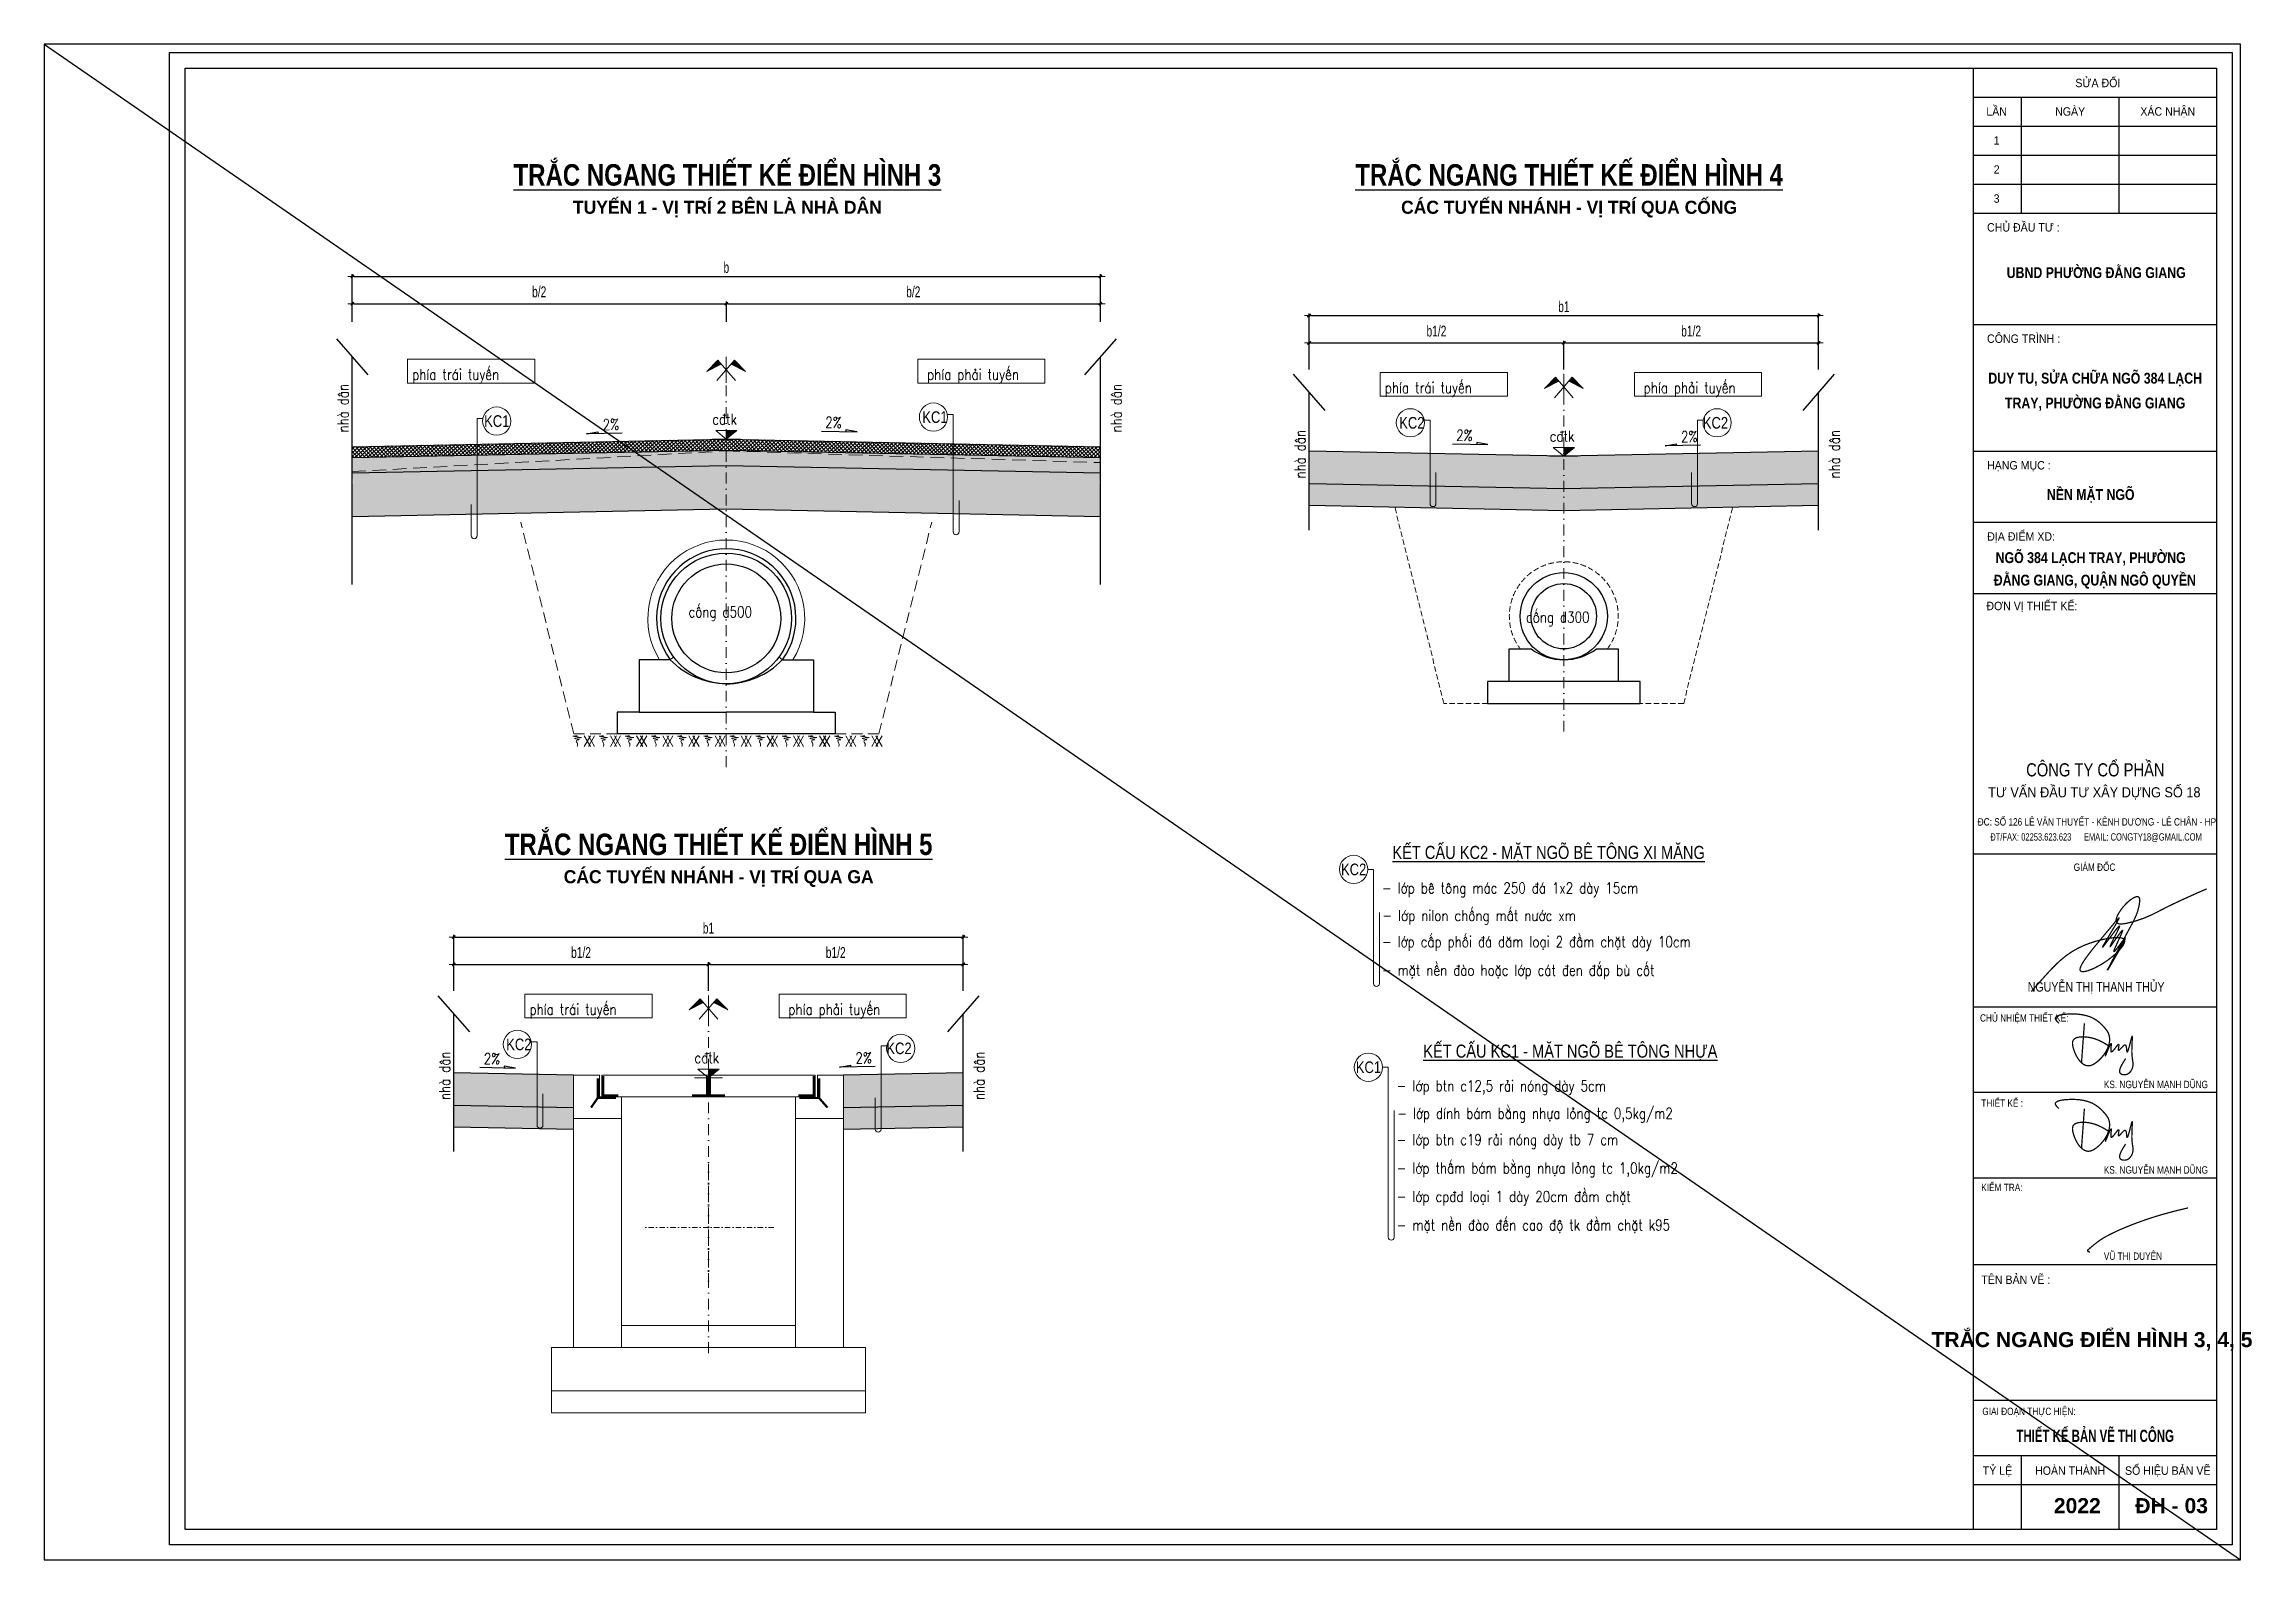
# Model space of a CAD drawing. Header units: millimetres. Extents: x -102634 to -54810, y 11643 to 27305.
# Drawn here: x -92554 to -82421, y 20347 to 27305 of the extents above; entities that cross this region are included whole.
import ezdxf
from ezdxf.enums import TextEntityAlignment as Align

# ---------------------------------------------------------------- set-up
doc = ezdxf.new("R2010")
doc.units = ezdxf.units.MM
doc.header["$MEASUREMENT"] = 0
doc.linetypes.add('DASHDOT', pattern=[1, 0.5, -0.25, 0, -0.25])
doc.linetypes.add('HIDDEN', pattern=[0.375, 0.25, -0.125])
for name, color, linetype in [('BT7-THAY', 7, 'Continuous'), ('ENTTNTHIETKE1', 2, 'Continuous'), ('GHICHU', 7, 'Continuous'), ('KHUNGTEN', 5, 'Continuous'), ('NOI', 4, 'Continuous'), ('T.bao', 6, 'Continuous'), ('thep', 2, 'Continuous'), ('TXT', 5, 'Continuous')]:
    doc.layers.add(name, color=color, linetype=linetype)
for name, color, linetype, lineweight in [('ISO', 153, 'Continuous', 13), ('LC Dim', 8, 'Continuous', 18), ('LC Hatch', 252, 'Continuous', 9), ('LC ISO', 153, 'Continuous', 13), ('LC MANH DUT', 35, 'HIDDEN', 5), ('LC Net dam 1', 30, 'Continuous', 30), ('LC Net khuat', 4, 'HIDDEN', 13), ('LC Net manh', 239, 'Continuous', 5), ('LC Net thay', 7, 'Continuous', 25), ('LC Net truc', 79, 'DASHDOT', 13), ('LC Text1', 3, 'Continuous', 20), ('LC Text2', 7, 'Continuous', 25), ('THEPDOC', 1, 'Continuous', 40)]:
    doc.layers.add(name, color=color, linetype=linetype, lineweight=lineweight)
doc.layers.add('KCS_Plotter', color=11, linetype='Continuous', plot=False)
doc.styles.add('General text 2', font='arial.ttf')
doc.styles.add('HOATBIF', font='hoatbif.shx', dxfattribs={"width": 0.7})
doc.styles.add('LC 1', font='')
doc.styles.add('LC 3', font='vnsimli.shx', dxfattribs={"width": 0.75})
doc.styles.add('LC3', font='', dxfattribs={"width": 0.8})
doc.styles.add('style1', font='')
doc.styles.add('T1', font='Vnsimli.shx', dxfattribs={"width": 0.8})
doc.styles.add('T2', font='', dxfattribs={"width": 0.8})
doc.styles.add('THANG2', font='')
doc.styles.add('VnAvantH-B', font='')
doc.styles.get('LC 1').set_extended_font_data('.VnAvantH', bold=True)
doc.styles.get('LC3').set_extended_font_data('.VnArialH', bold=True)
doc.styles.get('style1').set_extended_font_data('.VnAvantH')
doc.styles.get('T2').set_extended_font_data('.VnArialH')
doc.styles.get('THANG2').set_extended_font_data('.VnHelvetInsH', bold=True)
doc.styles.get('VnAvantH-B').set_extended_font_data('.VnAvantH', bold=True)
doc.dimstyles.new('1-100(1-25)', dxfattribs={"dimscale": 25, "dimtxt": 2.5, "dimasz": 0.35, "dimexe": 0.5, "dimexo": 0, "dimgap": 0.8, "dimtad": 1, "dimdec": 0, "dimzin": 0, "dimdsep": 46, "dimtxsty": 'HOATBIF', "dimblk1": 'DOT', "dimblk2": 'DOT', "dimsah": 1, "dimcen": -1, "dimdle": 1, "dimclrd": 256, "dimclre": 256, "dimclrt": 4, "dimadec": 3, "dimazin": 2, "dimtfac": 0.333333, "dimtdec": 0, "dimtix": 1, "dimtmove": 2, "dimatfit": 3, "dimldrblk": 'DOT', "dimfxl": 1, "dimtvp": 0.833333, "dimtolj": 1, "dimtzin": 0, "dimarcsym": 0})

msp = doc.modelspace()

# ---------------------------------------------------------------- texts
at = {"layer": 'GHICHU', "color": 0, "style": 'THANG2'}
for s, height, p in [('tr¾c ngang ®iÓn h×nh 3, 4, 5', 69.263, (-83155.2, 21323.7)), ('2022', 69.26, (-83222.5, 20561.4)), ('®h - 03', 69.26, (-82789.5, 20561.4))]:
    msp.add_text(s, height=height, dxfattribs=at).set_placement(p, align=Align.CENTER)
at = {"layer": 'LC Text1', "color": 3, "style": 'LC 3', "width": 0.8}
for s, height, rotation, p in [('nhµ d©n', 50, 90, (-91157.1, 25522.5)), ('nhµ d©n', 50, 90, (-87608.7, 25522.5)), ('2%%%', 50, 1.14576, (-89990.3, 25534)), ('2%%%', 50, 358.85424, (-88969.7, 25544.6)), ('2%%%', 50, 358.85424, (-86073.8, 25485.4)), ('nhµ d©n', 50, 90, (-86765.1, 25311.2)), ('2%%%', 50, 1.14576, (-85040.8, 25478)), ('nhµ d©n', 50, 90, (-84312.8, 25311.2)), ('- líp bª t«ng m¸c 250 ®¸ 1x2 dµy 15cm', 50.002, 359.99922, (-86413.9, 23406.4)), ('- líp nilon chèng mÊt n\xadíc xm', 50.002, 359.99922, (-86411.9, 23280.1)), ('- líp cÊp phèi ®¸ d¨m lo¹i 2 ®Çm chÆt dµy 10cm', 50.002, 359.99922, (-86414.3, 23159.7)), ('- mÆt nÒn ®µo hoÆc líp c¸t ®en ®¾p bï cèt', 50.002, 359.99922, (-86414.3, 23029.1)), ('nhµ d©n', 50, 90, (-90690.7, 22457.8)), ('2%%%', 50, 358.85424, (-90537, 22623.5)), ('2%%%', 50, 1.14576, (-88829.9, 22625.8)), ('nhµ d©n', 50, 90, (-88238.4, 22457.8)), ('- líp btn c12,5 r¶i nãng dµy 5cm', 50.002, 359.99922, (-86346, 22498.1)), ('- líp dÝnh b¸m b»ng nhùa láng tc 0,5kg/m2', 50.002, 359.99922, (-86344, 22371.8)), ('- líp btn c19 r¶i nãng dµy tb 7 cm', 50.002, 359.99922, (-86346.4, 22251.5)), ('- líp thÊm b¸m b»ng nhùa láng tc 1,0kg/m2', 50.002, 359.99922, (-86346.4, 22120.8)), ('- líp cp®d lo¹i 1 dµy 20cm ®Çm chÆt', 50.002, 359.99922, (-86346.4, 21990.2)), ('- mÆt nÒn ®µo ®Õn cao ®é tk ®Çm chÆt k95', 50.002, 359.99922, (-86346.4, 21859.5))]:
    msp.add_text(s, height=height, rotation=rotation, dxfattribs=at).set_placement(p)
for s, p in [('phÝa tr¸i tuyÕn', (-90865, 25764)), ('phÝa ph¶i tuyÕn', (-88501.8, 25764)), ('phÝa tr¸i tuyÕn', (-86400.8, 25703)), ('phÝa ph¶i tuyÕn', (-85212.7, 25703)), ('cèng d500', (-89596.7, 24674)), ('cèng d300', (-85752.8, 24649.7)), ('phÝa tr¸i tuyÕn', (-90326.4, 22849.6)), ('phÝa ph¶i tuyÕn', (-89138.3, 22849.6))]:
    msp.add_text(s, height=50, dxfattribs=at).set_placement(p)
at = {"layer": 'LC Text2', "style": 'T2', "width": 0.8}
for s, p in [('%%UkÕt cÊu kc2 - MÆT NGâ B£ T¤NG XI M¡NG', (-86366.1, 23564.9)), ('%%UkÕt cÊu kc1 - MÆT NGâ B£ T¤NG NHùA', (-86224.4, 22652.6))]:
    msp.add_text(s, height=60, dxfattribs=at).set_placement(p)

# ---------------------------------------------------------------- blocks, each defined once
blk = doc.blocks.new('*U5')
at = {"layer": 'LC ISO'}
blk.add_circle((0, 0), 4.25, dxfattribs=at)
at = {"layer": 'LC Text1', "style": 'General text 2', "width": 0.8, "flags": 8}
blk.add_attdef('SYMBOL', text='', height=3.5, dxfattribs=at).set_placement((0, 0), align=Align.MIDDLE_CENTER)
blk = doc.blocks.new('DXicon')
at = {"layer": 'LC Hatch', "ltscale": 50}
for points in [[(-1.15, 4.39), (-1.9, 5.26), (-4.45, 2.69)], [(4.45, 2.69), (1.9, 5.26), (1.15, 4.39)]]:
    blk.add_hatch(color=252, dxfattribs=at).paths.add_polyline_path(points)
at = {"layer": 'LC Net manh', "color": 8, "ltscale": 50}
for p, q in [((-1.9, 5.26), (-4.45, 2.69)), ((-2.13, 0.57), (1.9, 5.26)), ((2.13, 0.57), (-1.9, 5.26)), ((0, 0.04), (0, 6.04)), ((1.9, 5.26), (4.45, 2.69)), ((-4.45, 2.69), (-1.15, 4.39)), ((4.45, 2.69), (1.15, 4.39))]:
    blk.add_line(p, q, dxfattribs=at)
blk = doc.blocks.new('Caodo1')
at = {"layer": 'LC Text1'}
blk.add_hatch(color=4, dxfattribs=at).paths.add_polyline_path([(0, 200), (0, 0), (243, 200)])
at = {"layer": 'LC Text1', "color": 4}
for p, q in [((324, 0), (-324, 0)), ((0, 0), (0, 200))]:
    blk.add_line(p, q, dxfattribs=at)
blk.add_lwpolyline([(-243, 200), (243, 200), (0, 0), (0, 0)], close=True, dxfattribs=at)
at = {"layer": 'LC Text1', "color": 4, "style": 'T1', "width": 0.8}
blk.add_attdef('%%P0,00', text='', height=250, dxfattribs=at).set_placement((-39, 460), align=Align.MIDDLE_CENTER)
blk = doc.blocks.new('DOT')
at = {"layer": 'LC Dim'}
blk.add_line((-3, 0), (3, 0), dxfattribs=at)
at = {"layer": 'LC Dim', "color": 4}
blk.add_line((-1, -1), (1, 1), dxfattribs=at)
blk.add_lwpolyline([(0.5, 1), (-1, -0.5), (-0.5, -1), (1, 0.5)], close=True, dxfattribs=at)
blk = doc.blocks.new('*D73')
at = {"layer": 'Defpoints', "color": 0, "transparency": 16777216}
for p in [(-89423, 26114), (-91140, 26031), (-89423, 26031)]:
    blk.add_point(p, dxfattribs=at)
at = {"layer": 'LC Dim', "lineweight": -2, "transparency": 16777216}
for p, q in [((-91140, 26031), (-91140, 26124)), ((-91133, 26114), (-89430, 26114)), ((-89423, 26031), (-89423, 26124))]:
    blk.add_line(p, q, dxfattribs=at)
at = {"layer": 'LC Dim', "lineweight": -2, "transparency": 16777216, "xscale": 7, "yscale": 7, "zscale": 7, "rotation": 180}
blk.add_blockref('DOT', (-91140, 26114), dxfattribs=at)
at = {"layer": 'LC Dim', "lineweight": -2, "transparency": 16777216, "xscale": 7, "yscale": 7, "zscale": 7}
blk.add_blockref('DOT', (-89423, 26114), dxfattribs=at)
at = {"layer": 'LC Dim', "color": 4, "transparency": 16777216, "insert": (-90282, 26168), "char_height": 50, "attachment_point": 5, "style": 'HOATBIF'}
blk.add_mtext('\\A1;b/2', dxfattribs=at)
blk = doc.blocks.new('_Dot')
at = {"color": 0, "linetype": 'ByBlock', "lineweight": -2}
blk.add_line((-0.5, 0), (-1, 0), dxfattribs=at)
at = {"color": 0, "linetype": 'ByBlock', "const_width": 0.5}
blk.add_lwpolyline([(-0.25, 0, 1), (0.25, 0, 1)], format="xyb", close=True, dxfattribs=at)
blk = doc.blocks.new('*D74')
at = {"layer": 'Defpoints', "color": 0, "transparency": 16777216}
for p in [(-87706, 26114), (-89423, 26031), (-87706, 26031)]:
    blk.add_point(p, dxfattribs=at)
at = {"layer": 'LC Dim', "lineweight": -2, "transparency": 16777216}
for p, q in [((-89423, 26031), (-89423, 26124)), ((-89416, 26114), (-87713, 26114)), ((-87706, 26031), (-87706, 26124))]:
    blk.add_line(p, q, dxfattribs=at)
at = {"layer": 'LC Dim', "lineweight": -2, "transparency": 16777216, "xscale": 7, "yscale": 7, "zscale": 7, "rotation": 180}
blk.add_blockref('DOT', (-89423, 26114), dxfattribs=at)
at = {"layer": 'LC Dim', "lineweight": -2, "transparency": 16777216, "xscale": 7, "yscale": 7, "zscale": 7}
blk.add_blockref('DOT', (-87706, 26114), dxfattribs=at)
at = {"layer": 'LC Dim', "color": 4, "transparency": 16777216, "insert": (-88565, 26168), "char_height": 50, "attachment_point": 5, "style": 'HOATBIF'}
blk.add_mtext('\\A1;b/2', dxfattribs=at)
blk = doc.blocks.new('*D75')
at = {"layer": 'Defpoints', "color": 0, "transparency": 16777216}
for p in [(-87706, 26239), (-91140, 26031), (-87706, 26031)]:
    blk.add_point(p, dxfattribs=at)
at = {"layer": 'LC Dim', "lineweight": -2, "transparency": 16777216}
for p, q in [((-91140, 26031), (-91140, 26249)), ((-87706, 26031), (-87706, 26249)), ((-91133, 26239), (-87713, 26239))]:
    blk.add_line(p, q, dxfattribs=at)
at = {"layer": 'LC Dim', "lineweight": -2, "transparency": 16777216, "xscale": 7, "yscale": 7, "zscale": 7, "rotation": 180}
blk.add_blockref('DOT', (-91140, 26239), dxfattribs=at)
at = {"layer": 'LC Dim', "lineweight": -2, "transparency": 16777216, "xscale": 7, "yscale": 7, "zscale": 7}
blk.add_blockref('DOT', (-87706, 26239), dxfattribs=at)
at = {"layer": 'LC Dim', "color": 4, "transparency": 16777216, "insert": (-89423, 26280), "char_height": 50, "attachment_point": 5, "style": 'HOATBIF'}
blk.add_mtext('\\A1;b', dxfattribs=at)
blk = doc.blocks.new('TIEUDE1')
at = {"layer": 'LC Text2', "color": 7, "style": 'LC 1'}
blk.add_attdef('TIªU§Ò', text='', height=5, dxfattribs=at).set_placement((0, 0), align=Align.BOTTOM_CENTER)
blk.add_attdef('TL', text='', height=3, dxfattribs=at).set_placement((0, -2), align=Align.TOP_CENTER)
blk = doc.blocks.new('mat dat')
at = {"layer": 'LC Net manh'}
for p, q in [((2, 0), (3.73, -3)), ((3.73, 0), (2, -3)), ((3.15, 0), (4.88, -3)), ((4.88, 0), (3.15, -3))]:
    blk.add_line(p, q, dxfattribs=at)
blk.add_spline([(0, 0), (-1.21, -0.12), (1.21, -0.52), (-0.75, -0.75), (0.58, -1.1), (-0.23, -1.33), (0.06, -2.19), (0, -3)], degree=3, dxfattribs=at)
blk = doc.blocks.new('*U47')
at = {"layer": 'LC Net manh', "xscale": 16.16576126750787, "yscale": 16.16576126750787, "zscale": 16.16576126750787}
blk.add_blockref('mat dat', (-29, 24), dxfattribs=at)
blk = doc.blocks.new('*U48')
at = {"layer": 'LC Net manh', "color": 0, "linetype": 'ByBlock', "lineweight": -2, "transparency": 16777216}
for p in [(0, 0), (120, 0), (240, 0), (360, 0), (480, 0), (600, 0), (720, 0), (840, 0), (960, 0), (1080, 0), (1200, 0), (1320, 0)]:
    blk.add_blockref('*U47', p, dxfattribs=at)
blk = doc.blocks.new('CONGD500')
at = {"layer": 'LC Dim', "ltscale": 100}
blk.add_arc((0, 0), 360, 328.1446, 211.8554, dxfattribs=at)
at = {"layer": 'LC MANH DUT', "ltscale": 200}
for points in [[(-500, -530), (-700, -530), (-943, 442)], [(500, -530), (700, -530), (943, 442)]]:
    blk.add_lwpolyline(points, dxfattribs=at)
at = {"layer": 'LC Net thay'}
for p, q in [((-257, -190), (-242, -177)), ((257, -190), (243, -176)), ((-400, -430), (-500, -430)), ((-500, -430), (-500, -530)), ((400, -430), (500, -430)), ((500, -430), (500, -530)), ((500, -530), (-500, -530))]:
    blk.add_line(p, q, dxfattribs=at)
for points in [[(0, -300, -0.20483), (-257, -190), (-395, -190), (-400, -190), (-400, -430), (0, -430)], [(0, -300, 0.20483), (257, -190), (395, -190), (400, -190), (400, -430), (0, -430)]]:
    blk.add_lwpolyline(points, format="xyb", dxfattribs=at)
for radius in [300, 250]:
    blk.add_circle((0, 0), radius, dxfattribs=at)
blk.add_arc((0, 0), 320, 323.5764, 216.4236, dxfattribs=at)
at = {"layer": 'LC Net manh'}
blk.add_blockref('*U48', (-655, -563), dxfattribs=at)
blk = doc.blocks.new('*D76')
at = {"layer": 'Defpoints', "color": 0, "transparency": 16777216}
for p in [(-85579, 25934), (-86748, 25812), (-85579, 25812)]:
    blk.add_point(p, dxfattribs=at)
at = {"layer": 'LC Dim', "lineweight": -2, "transparency": 16777216}
for p, q in [((-86748, 25812), (-86748, 25944)), ((-85579, 25812), (-85579, 25944)), ((-86741, 25934), (-85586, 25934))]:
    blk.add_line(p, q, dxfattribs=at)
at = {"layer": 'LC Dim', "lineweight": -2, "transparency": 16777216, "xscale": 7, "yscale": 7, "zscale": 7, "rotation": 180}
blk.add_blockref('DOT', (-86748, 25934), dxfattribs=at)
at = {"layer": 'LC Dim', "lineweight": -2, "transparency": 16777216, "xscale": 7, "yscale": 7, "zscale": 7}
blk.add_blockref('DOT', (-85579, 25934), dxfattribs=at)
at = {"layer": 'LC Dim', "color": 4, "transparency": 16777216, "insert": (-86164, 25988), "char_height": 50, "attachment_point": 5, "style": 'HOATBIF'}
blk.add_mtext('\\A1;b1/2', dxfattribs=at)
blk = doc.blocks.new('*D77')
at = {"layer": 'Defpoints', "color": 0, "transparency": 16777216}
for p in [(-84410, 25934), (-85579, 25812), (-84410, 25812)]:
    blk.add_point(p, dxfattribs=at)
at = {"layer": 'LC Dim', "lineweight": -2, "transparency": 16777216}
for p, q in [((-85579, 25812), (-85579, 25944)), ((-84410, 25812), (-84410, 25944)), ((-85572, 25934), (-84417, 25934))]:
    blk.add_line(p, q, dxfattribs=at)
at = {"layer": 'LC Dim', "lineweight": -2, "transparency": 16777216, "xscale": 7, "yscale": 7, "zscale": 7, "rotation": 180}
blk.add_blockref('DOT', (-85579, 25934), dxfattribs=at)
at = {"layer": 'LC Dim', "lineweight": -2, "transparency": 16777216, "xscale": 7, "yscale": 7, "zscale": 7}
blk.add_blockref('DOT', (-84410, 25934), dxfattribs=at)
at = {"layer": 'LC Dim', "color": 4, "transparency": 16777216, "insert": (-84995, 25988), "char_height": 50, "attachment_point": 5, "style": 'HOATBIF'}
blk.add_mtext('\\A1;b1/2', dxfattribs=at)
blk = doc.blocks.new('*D78')
at = {"layer": 'Defpoints', "color": 0, "transparency": 16777216}
for p in [(-84410, 26059), (-86748, 25812), (-84410, 25812)]:
    blk.add_point(p, dxfattribs=at)
at = {"layer": 'LC Dim', "lineweight": -2, "transparency": 16777216}
for p, q in [((-86748, 25812), (-86748, 26069)), ((-86741, 26059), (-84417, 26059)), ((-84410, 25812), (-84410, 26069))]:
    blk.add_line(p, q, dxfattribs=at)
at = {"layer": 'LC Dim', "lineweight": -2, "transparency": 16777216, "xscale": 7, "yscale": 7, "zscale": 7, "rotation": 180}
blk.add_blockref('DOT', (-86748, 26059), dxfattribs=at)
at = {"layer": 'LC Dim', "lineweight": -2, "transparency": 16777216, "xscale": 7, "yscale": 7, "zscale": 7}
blk.add_blockref('DOT', (-84410, 26059), dxfattribs=at)
at = {"layer": 'LC Dim', "color": 4, "transparency": 16777216, "insert": (-85579, 26100), "char_height": 50, "attachment_point": 5, "style": 'HOATBIF'}
blk.add_mtext('\\A1;b1', dxfattribs=at)
blk = doc.blocks.new('chu ki Miss Duyen')
at = {"layer": 'ISO', "ltscale": 2, "const_width": 40}
blk.add_lwpolyline([(843, 225), (838, 225), (836, 225), (834, 225), (832, 225), (830, 226), (828, 226), (827, 226), (826, 226), (825, 226), (824, 226), (823, 226), (821, 226), (820, 227), (819, 227), (818, 227), (817, 227), (816, 227), (815, 227), (814, 227), (813, 228), (812, 228), (810, 228), (809, 228), (808, 228), (807, 229), (806, 229), (805, 229), (804, 229), (803, 230), (801, 230), (800, 230), (799, 230), (798, 231), (797, 231), (795, 231), (794, 232), (793, 232), (792, 232), (791, 233), (789, 233), (788, 233), (787, 234), (786, 234), (785, 235), (783, 235), (782, 235), (781, 236), (780, 236), (779, 237), (778, 237), (777, 238), (776, 238), (776, 238), (775, 238), (775, 239), (774, 239), (774, 239), (773, 239), (773, 240), (772, 240), (771, 240), (771, 240), (770, 241), (770, 241), (769, 241), (769, 242), (768, 242), (768, 242), (767, 242), (767, 243), (766, 243), (766, 243), (765, 244), (765, 244), (765, 244), (764, 245), (764, 245), (763, 245), (763, 246), (762, 246), (762, 246), (762, 247), (761, 247), (761, 247), (760, 248), (760, 248), (760, 248), (759, 249), (759, 249), (759, 249), (758, 250), (758, 250), (758, 250), (758, 251), (757, 251), (757, 251), (757, 252), (756, 252), (756, 253), (756, 253), (756, 253), (756, 254), (755, 254), (755, 255), (755, 255), (755, 255), (755, 256), (755, 256), (754, 257), (754, 257), (754, 257), (754, 258), (754, 258), (754, 259), (754, 259), (754, 260), (754, 260), (754, 260), (754, 261), (754, 261), (754, 262), (754, 262), (754, 263), (754, 263), (754, 263), (754, 264), (754, 264), (754, 265), (754, 265), (754, 266), (754, 266), (754, 267), (754, 267), (755, 268), (755, 268), (755, 269), (755, 269), (755, 270), (755, 270), (755, 270), (756, 271), (756, 271), (756, 272), (756, 272), (756, 273), (757, 273), (757, 274), (757, 274), (757, 275), (758, 275), (758, 276), (758, 276), (758, 277), (759, 277), (759, 278), (759, 278), (759, 279), (760, 279), (760, 280), (760, 280), (761, 281), (761, 281), (761, 282), (762, 282), (762, 283), (762, 283), (763, 284), (763, 284), (763, 285), (764, 285), (764, 286), (764, 286), (765, 287), (766, 288), (767, 289), (767, 290), (768, 291), (769, 293), (770, 294), (771, 295), (771, 296), (772, 297), (773, 298), (774, 299), (775, 300), (776, 301), (777, 302), (778, 303), (778, 304), (780, 306), (781, 307), (782, 308), (783, 309), (784, 310), (785, 311), (786, 312), (786, 312), (787, 313), (788, 314), (789, 315), (790, 316), (791, 317), (792, 318), (792, 319), (793, 320), (794, 321), (795, 322), (796, 323), (797, 324), (797, 324), (798, 325), (799, 326), (800, 327), (801, 328), (801, 329), (802, 330), (803, 330), (804, 331), (805, 332), (805, 333), (806, 334), (807, 335), (808, 336), (808, 336), (809, 337), (810, 338), (811, 339), (811, 340), (812, 340), (813, 341), (814, 343), (816, 344), (817, 346), (819, 348), (820, 349), (822, 351), (823, 352), (824, 354), (826, 355), (827, 357), (829, 358), (830, 360), (831, 361), (834, 364), (840, 370), (842, 372), (845, 376), (848, 379), (851, 382), (853, 386), (856, 389), (859, 392), (862, 395), (865, 398), (867, 401), (870, 404), (873, 407), (876, 411), (879, 414), (882, 417), (885, 420), (887, 423), (890, 427), (893, 430), (896, 433), (899, 436), (902, 440), (905, 443), (908, 446), (911, 449), (914, 453), (917, 456), (920, 459), (923, 462), (926, 466), (928, 469), (931, 472), (934, 476), (937, 479), (940, 482), (943, 486), (946, 489), (949, 492), (953, 495), (956, 499), (959, 502), (962, 505), (965, 509), (968, 512), (971, 515), (974, 519), (977, 522), (980, 525), (983, 529), (986, 532), (989, 535), (992, 538), (996, 542), (999, 545), (1002, 548), (1005, 552), (1008, 555), (1011, 558), (1014, 561), (1017, 565), (1021, 568), (1024, 571), (1027, 574), (1030, 578), (1033, 581), (1036, 584), (1040, 587), (1043, 591), (1046, 594), (1049, 596), (1052, 600), (1056, 603), (1059, 606), (1062, 610), (1065, 613), (1069, 616), (1072, 619), (1075, 622), (1078, 625), (1082, 628), (1085, 631), (1088, 634), (1091, 637), (1095, 640), (1098, 643), (1101, 646), (1105, 649), (1108, 652), (1111, 655), (1114, 658), (1118, 661), (1121, 664), (1124, 667), (1128, 670), (1131, 673), (1134, 676), (1138, 679), (1141, 682), (1144, 685), (1148, 688), (1151, 691), (1154, 694), (1158, 697), (1161, 700), (1165, 702), (1168, 705), (1171, 708), (1175, 711), (1178, 714), (1182, 717), (1185, 720), (1188, 722), (1192, 725), (1195, 728), (1199, 731), (1202, 734), (1205, 736), (1209, 739), (1212, 742), (1216, 745), (1219, 747), (1223, 750), (1226, 753), (1229, 756), (1233, 758), (1236, 761), (1240, 764), (1243, 767), (1247, 769), (1250, 772), (1254, 775), (1257, 777), (1261, 780), (1264, 783), (1268, 785), (1271, 788), (1275, 791), (1278, 793), (1282, 796), (1285, 799), (1289, 801), (1292, 804), (1296, 807), (1299, 809), (1303, 812), (1306, 815), (1310, 817), (1313, 820), (1317, 822), (1320, 825), (1324, 828), (1327, 830), (1331, 833), (1335, 835), (1338, 838), (1342, 840), (1345, 843), (1349, 846), (1352, 848), (1356, 851), (1360, 853), (1363, 856), (1367, 858), (1370, 861), (1374, 863), (1377, 866), (1381, 868), (1385, 871), (1392, 876), (1399, 881), (1406, 886), (1413, 891), (1421, 896), (1428, 901), (1435, 906), (1442, 911), (1447, 915), (1457, 921), (1464, 926), (1471, 931), (1479, 936), (1486, 941), (1493, 946), (1501, 950), (1508, 955), (1515, 960), (1523, 965), (1530, 970), (1537, 975), (1545, 980), (1552, 984), (1559, 989), (1567, 994), (1574, 999), (1582, 1004), (1589, 1008), (1596, 1013), (1604, 1018), (1611, 1023), (1619, 1028), (1626, 1032), (1634, 1037), (1641, 1042), (1648, 1046), (1656, 1051), (1663, 1056), (1671, 1061), (1678, 1065), (1686, 1070), (1693, 1075), (1701, 1079), (1708, 1084), (1716, 1089), (1723, 1093), (1731, 1098), (1738, 1103), (1746, 1107), (1753, 1112), (1761, 1116), (1769, 1121), (1776, 1126), (1784, 1130), (1791, 1135), (1799, 1139), (1806, 1144), (1814, 1148), (1822, 1153), (1829, 1158), (1837, 1162), (1844, 1167), (1852, 1171), (1860, 1176), (1867, 1180), (1875, 1185), (1882, 1189), (1890, 1194), (1898, 1198), (1905, 1203), (1913, 1207), (1921, 1212), (1928, 1216), (1936, 1220), (1943, 1225), (1951, 1229), (1959, 1234), (1964, 1237), (1974, 1243), (1982, 1247), (1989, 1251), (1997, 1256), (2005, 1260), (2012, 1265), (2020, 1269), (2028, 1273), (2036, 1278), (2043, 1282), (2051, 1286), (2059, 1291), (2066, 1295), (2074, 1299), (2082, 1304), (2089, 1308), (2097, 1312), (2105, 1317), (2113, 1321), (2120, 1325), (2128, 1330), (2136, 1334), (2144, 1338), (2151, 1342), (2159, 1347), (2167, 1351), (2175, 1355), (2182, 1359), (2190, 1364), (2198, 1368), (2206, 1372), (2213, 1376), (2221, 1381), (2229, 1385), (2237, 1389), (2244, 1393), (2252, 1397), (2260, 1402), (2268, 1406), (2276, 1410), (2283, 1414), (2291, 1418), (2299, 1422), (2307, 1426), (2315, 1431), (2322, 1435), (2330, 1439), (2338, 1443), (2346, 1447), (2354, 1451), (2361, 1455), (2369, 1459), (2377, 1464), (2385, 1468), (2393, 1472), (2401, 1476), (2408, 1480), (2416, 1484), (2424, 1488), (2432, 1492), (2440, 1496), (2448, 1500), (2456, 1504), (2463, 1508), (2471, 1512), (2479, 1516), (2487, 1520), (2495, 1524), (2503, 1528), (2511, 1532), (2519, 1536), (2526, 1540), (2534, 1544), (2542, 1548), (2550, 1552), (2558, 1556), (2566, 1560), (2574, 1564), (2582, 1568), (2590, 1572), (2598, 1575), (2606, 1579), (2613, 1583), (2621, 1587), (2629, 1591), (2637, 1595), (2645, 1599), (2653, 1603), (2661, 1607), (2669, 1610), (2677, 1614), (2685, 1618), (2693, 1622), (2701, 1626), (2709, 1630), (2717, 1633), (2725, 1637), (2733, 1641), (2741, 1645), (2749, 1649), (2756, 1652), (2764, 1656), (2772, 1660), (2780, 1664), (2788, 1668), (2796, 1671), (2804, 1675), (2812, 1679), (2820, 1683), (2828, 1686), (2836, 1690), (2844, 1694), (2852, 1698), (2860, 1701), (2868, 1705), (2876, 1709), (2884, 1712), (2892, 1716), (2900, 1720), (2908, 1723), (2916, 1727), (2925, 1731), (2933, 1734), (2941, 1738), (2949, 1742), (2957, 1745), (2965, 1749), (2973, 1753), (2981, 1756), (2989, 1760), (2997, 1763), (3005, 1767), (3013, 1771), (3021, 1774), (3029, 1778), (3037, 1781), (3045, 1785), (3053, 1789), (3061, 1792), (3069, 1796), (3078, 1799), (3086, 1803), (3094, 1806), (3102, 1810), (3110, 1813), (3118, 1817), (3126, 1820), (3134, 1824), (3142, 1827), (3150, 1831), (3156, 1833), (3167, 1838), (3175, 1841), (3183, 1845), (3191, 1848), (3199, 1852), (3207, 1855), (3215, 1859), (3223, 1862), (3232, 1866), (3240, 1869), (3248, 1873), (3256, 1876), (3264, 1879), (3272, 1883), (3280, 1886), (3288, 1890), (3297, 1893), (3305, 1896), (3313, 1900), (3321, 1903), (3329, 1907), (3337, 1910), (3345, 1913), (3354, 1917), (3362, 1920), (3370, 1923), (3378, 1927), (3386, 1930), (3394, 1933), (3403, 1937), (3411, 1940), (3419, 1944), (3427, 1947), (3435, 1950), (3452, 1957), (3468, 1963), (3484, 1970), (3501, 1977), (3517, 1983), (3534, 1990), (3550, 1996), (3566, 2003), (3583, 2009), (3599, 2016), (3616, 2022), (3632, 2029), (3648, 2035), (3665, 2042), (3681, 2048), (3698, 2055), (3714, 2061), (3731, 2068), (3747, 2074), (3763, 2081), (3780, 2087), (3796, 2093), (3813, 2100), (3828, 2106)], dxfattribs=at)
blk = doc.blocks.new('nguyen thi thanh thuy')
at = {"layer": 'ISO', "ltscale": 2, "const_width": 40}
blk.add_lwpolyline([(-2685, -1690, -0.006388), (-2178, -1117, -0.008557), (-1977, -905, -0.017087), (-1770, -708, -0.102087), (-833, -161, -0.039833), (-270, -16, -0.020512), (-90, 8, -0.044497), (98, 9, -0.05587), (182, -8, -0.113633), (236, -42, -0.176433), (258, -92, -0.077033), (254, -135, -0.069534), (223, -210, -0.038569), (166, -296, -0.030368), (57, -421, -0.082382), (-675, -942, -0.035158), (-905, -1035, -0.04441), (-1026, -1062, -0.066948), (-1091, -1062, -0.143409), (-1132, -1043, -0.176131), (-1149, -1007, -0.069024), (-1148, -973, -0.059887), (-1131, -911, -0.036714), (-1079, -807, -0.019023), (-1000, -683, -0.011006), (-898, -542, -0.01042), (-645, -222, 0.001355), (-76, 463, -0.031231), (69, 631, -0.180623), (82, 640, -0.602198), (84, 631, -0.055981), (56, 570, -0.010846), (-28, 418, 0.000464), (-371, -161, 0.02324), (-439, -286, 1.627113), (-437, -292, 0.049833), (-397, -245, 0.005496), (-91, 162, -0.011697), (26, 311, -0.051381), (82, 370, -0.288592), (95, 376, -0.379106), (97, 362, -0.040394), (80, 315, -0.015043), (4, 153, 0.026859), (-200, -261, 0.160173), (-204, -278, 0.62441), (-195, -273, 0.034188), (-141, -204, -0.015387), (148, 200, -0.034245), (183, 240, -0.377171), (195, 246, -0.275743), (195, 230, -0.039705), (162, 143, -0.007154), (29, -150, 0.010269), (-53, -335, 0.059207), (-81, -418, 0.494242), (-78, -431, 0.209425), (-61, -421, 0.031522), (-22, -378, 0.012151), (92, -232, -0.015412), (249, -26, -0.066877), (274, -2, -1.012313), (279, -8, -0.055225), (269, -38, -0.019501), (211, -159, -0.008968), (2, -538, -0.00525), (-207, -898, -0.041875), (-284, -1018, -0.365695), (-264, -970, -0.007459), (-39, -543, 0.000828), (491, 447, 0.016244), (598, 659, 0.05881), (711, 1009, 0.039413), (734, 1174, 0.060004), (730, 1242, 0.240646), (692, 1298, 0.134453), (647, 1305, 0.071372), (590, 1291, 0.040684), (523, 1258, 0.056501), (335, 1112, 0.071752), (65, 772, 0.045704), (5, 642, 0.058573), (-12, 565, 0.116475), (-5, 505, 0.165912), (30, 466, 0.096245), (88, 446, 0.048338), (165, 443, 0.036618), (301, 460, 0.062636), (1097, 724, 0.01049), (1469, 913, -0.006081), (1725, 1041, -0.007252), (2275, 1297, -0.003845), (2852, 1552)], format="xyb", dxfattribs=at)
blk = doc.blocks.new('Nguyen Manh Dung')
at = {"layer": 'LC ISO', "const_width": 60}
for points in [[(-1870, 1732), (-1922, 1783), (-1970, 1833), (-2008, 1881), (-2021, 1904), (-2030, 1922), (-2036, 1946), (-2036, 1965), (-2032, 1984), (-2024, 2001), (-2013, 2017), (-1997, 2033), (-1956, 2060), (-1902, 2084), (-1839, 2104), (-1766, 2121), (-1686, 2135), (-1601, 2145), (-1512, 2153), (-1330, 2161), (-1222, 2162), (-1153, 2160), (-1069, 2157), (-989, 2152), (-911, 2144), (-837, 2135), (-695, 2110), (-564, 2078), (-443, 2038), (-329, 1991), (-223, 1936), (-123, 1874), (-29, 1805), (62, 1728), (149, 1645), (256, 1528), (315, 1458), (354, 1407), (390, 1354), (422, 1299), (437, 1269), (469, 1185), (484, 1126), (494, 1065), (499, 1003), (499, 941), (494, 878), (485, 814), (471, 750), (453, 686), (431, 622), (405, 559), (376, 496), (307, 372), (227, 253), (136, 140), (37, 34), (-37, -34), (-125, -106), (-181, -145), (-238, -181), (-295, -210), (-353, -234), (-410, -250), (-483, -260), (-523, -259), (-578, -251), (-632, -234), (-684, -211), (-736, -180), (-785, -143), (-833, -100), (-879, -52), (-923, 1), (-965, 58), (-1005, 119), (-1042, 183), (-1077, 249), (-1138, 388), (-1194, 552), (-1208, 601), (-1223, 671), (-1233, 739), (-1236, 803), (-1230, 862), (-1211, 919), (-1186, 959), (-1148, 997), (-1101, 1027), (-1045, 1052), (-983, 1070), (-915, 1083), (-844, 1090), (-769, 1093), (-693, 1092), (-616, 1088), (-517, 1077), (-468, 1069), (-329, 1041), (-199, 1004), (-78, 960), (38, 909), (148, 854), (254, 795), (460, 671)], [(-814, -118), (-802, 50), (-790, 217), (-778, 385), (-765, 552), (-753, 720), (-741, 888), (-729, 1055), (-717, 1223), (-705, 1390), (-693, 1558), (-681, 1725)], [(477, 775), (449, 689), (422, 605), (409, 565), (396, 525), (384, 487), (373, 450), (361, 415), (351, 382), (342, 351), (333, 323), (325, 298), (319, 275), (313, 256), (309, 240), (306, 227), (304, 218), (304, 214), (305, 213), (306, 215), (308, 217), (310, 221), (313, 227), (315, 232), (318, 240), (326, 258), (336, 280), (346, 306), (358, 334), (370, 365), (384, 398), (398, 433), (427, 504), (457, 575), (472, 609), (486, 641), (500, 671), (514, 699), (526, 723), (538, 744), (548, 761), (553, 767), (557, 773), (561, 777), (565, 780), (568, 781), (571, 781), (573, 779), (575, 776), (576, 771), (577, 764), (578, 756), (578, 746), (577, 735), (577, 723), (575, 695), (572, 664), (569, 631), (565, 596), (560, 527), (558, 494), (558, 464), (560, 438), (561, 426), (564, 416), (566, 408), (570, 401), (574, 395), (580, 391), (584, 390), (590, 390), (597, 392), (605, 396), (613, 401), (622, 408), (631, 416), (641, 425), (662, 447), (684, 472), (707, 500), (731, 530), (779, 593), (802, 623), (825, 652), (846, 678), (866, 701), (875, 710), (884, 719), (892, 726), (900, 732), (906, 737), (913, 740), (918, 741), (922, 740), (926, 737), (929, 732), (931, 725), (931, 717), (932, 706), (931, 694), (930, 680), (929, 666), (925, 634), (920, 601), (915, 568), (912, 536), (910, 522), (909, 508), (909, 496), (909, 485), (911, 476), (913, 469), (914, 466), (920, 461), (925, 461), (931, 462), (937, 465), (945, 470), (953, 476), (962, 484), (971, 493), (981, 503), (1003, 526), (1026, 551), (1076, 605), (1101, 632), (1126, 657), (1150, 679), (1162, 688), (1173, 697), (1184, 704), (1195, 709), (1205, 713), (1214, 715), (1223, 715), (1228, 715), (1239, 710), (1246, 704), (1252, 697), (1258, 688), (1263, 677), (1267, 665), (1275, 639), (1281, 609), (1286, 576), (1290, 543), (1293, 510), (1296, 479), (1299, 451), (1302, 426), (1304, 416), (1306, 405), (1308, 399), (1310, 394), (1312, 389), (1315, 387), (1318, 385), (1321, 385), (1324, 387), (1327, 389), (1331, 393), (1334, 399), (1342, 412), (1350, 430), (1359, 452), (1368, 477), (1377, 505), (1386, 536), (1396, 569), (1406, 605), (1426, 679), (1466, 833), (1475, 870), (1485, 906), (1494, 941), (1502, 973), (1510, 1003), (1518, 1031), (1524, 1055), (1531, 1075), (1538, 1095), (1541, 1104), (1545, 1112), (1549, 1116), (1552, 1117), (1554, 1113), (1556, 1106), (1557, 1095), (1558, 1081), (1558, 1065), (1558, 1045), (1557, 1023), (1557, 998), (1556, 971), (1554, 942), (1553, 911), (1552, 878), (1550, 844), (1546, 772), (1543, 696), (1540, 617), (1538, 537), (1537, 458), (1537, 381), (1540, 306), (1541, 276), (1544, 237), (1547, 204), (1550, 173), (1557, 113), (1565, 57), (1573, 5), (1580, -45), (1586, -93), (1590, -139), (1592, -185), (1590, -230), (1584, -276), (1580, -299), (1573, -328), (1568, -347), (1560, -371), (1551, -395), (1540, -419), (1528, -444), (1515, -467), (1501, -491), (1485, -513), (1469, -535), (1451, -556), (1432, -576), (1412, -594), (1390, -611), (1368, -626), (1344, -640), (1320, -652), (1288, -663), (1267, -668), (1239, -673), (1211, -676), (1183, -677), (1155, -676), (1128, -673), (1103, -668), (1079, -662), (1056, -653), (1039, -645), (1019, -632), (1004, -620), (992, -605), (982, -590), (975, -573), (970, -555), (966, -536), (965, -516), (966, -494), (969, -472), (973, -449), (979, -424), (987, -399), (996, -373), (1006, -346), (1018, -319), (1031, -291), (1060, -233), (1093, -172), (1128, -111), (1166, -48), (1246, 81)]]:
    blk.add_lwpolyline(points, dxfattribs=at)
blk = doc.blocks.new('khung vpn')
at = {"layer": 'Defpoints'}
for p, q in [((52556.46, -4195.446), (52498.758, -4195.446)), ((52498.758, -4195.446), (52498.758, -4235.276)), ((52556.46, -4235.276), (52556.46, -4195.446)), ((52498.758, -4235.276), (52556.46, -4235.276))]:
    blk.add_line(p, q, dxfattribs=at)
at = {"layer": 'KHUNGTEN'}
blk.add_lwpolyline([(52556.243, -4234.885), (52502.048, -4234.885), (52502.048, -4195.662), (52556.243, -4195.662)], close=True, dxfattribs=at)
at = {"layer": 'T.bao'}
for p, q in [((52549.443, -4196.835), (52555.832, -4196.835)), ((52550.703, -4196.835), (52550.703, -4199.885)), ((52553.267, -4196.835), (52553.267, -4199.885)), ((52549.443, -4197.598), (52555.832, -4197.598)), ((52549.443, -4198.36), (52555.832, -4198.36)), ((52549.443, -4199.123), (52555.832, -4199.123)), ((52549.443, -4222.987), (52555.832, -4222.987)), ((52549.443, -4225.241), (52555.832, -4225.241)), ((52549.443, -4227.516), (52555.832, -4227.516)), ((52549.443, -4232.534), (52555.832, -4232.534)), ((52550.703, -4232.534), (52550.703, -4234.474)), ((52553.267, -4232.534), (52553.267, -4234.474)), ((52549.443, -4233.296), (52555.832, -4233.296))]:
    blk.add_line(p, q, dxfattribs=at)
at = {"layer": 'thep'}
for p, q in [((52549.443, -4199.885), (52555.832, -4199.885)), ((52549.443, -4202.81), (52555.832, -4202.81)), ((52549.443, -4206.138), (52555.832, -4206.138)), ((52549.443, -4208.009), (52555.832, -4208.009)), ((52549.443, -4209.881), (52555.832, -4209.881)), ((52549.443, -4216.721), (52555.832, -4216.721)), ((52549.443, -4220.741), (52555.832, -4220.741)), ((52549.443, -4231.083), (52555.832, -4231.083))]:
    blk.add_line(p, q, dxfattribs=at)
for points in [[(52555.832, -4234.474), (52502.459, -4234.474), (52502.459, -4196.073), (52555.832, -4196.073)], [(52555.832, -4196.073), (52555.832, -4234.474), (52549.443, -4234.474), (52549.443, -4196.073)]]:
    blk.add_lwpolyline(points, close=True, dxfattribs=at)
at = {"layer": 'TXT', "linetype": 'Continuous'}
blk.add_line((52555.832, -4196.073), (52555.832, -4234.474), dxfattribs=at)
at = {"layer": 'ISO', "xscale": 0.0007999999999999995, "yscale": 0.0007999999999999995, "zscale": 0.0007999999999999995, "rotation": 352.0676215534355}
blk.add_blockref('chu ki Miss Duyen', (52551.816, -4227.273), dxfattribs=at)
at = {"layer": 'LC Net dam 1'}
for name, p, xscale, yscale, zscale in [('nguyen thi thanh thuy', (52553.202, -4218.934), 0.0008320000000000002, 0.0008320000000000002, 0.0008320000000000002), ('Nguyen Manh Dung', (52552.742, -4222.147), 0.0005625000000000002, 0.0005625000000000002, 0.0005625000000000002), ('Nguyen Manh Dung', (52552.742, -4224.392), 0.0005625000000000002, 0.0005625000000000002, 0.0005625000000000002)]:
    blk.add_blockref(name, p, dxfattribs=dict(at, xscale=xscale, yscale=yscale, zscale=zscale))
at = {"layer": 'BT7-THAY', "linetype": 'ByBlock', "style": 'VnAvantH-B'}
for s, height, width, p in [('ubnd ph\xadêng §»NG GIANG', 0.28512, 0.85, (52552.67, -4201.592)), ('nÒn mÆt ngâ', 0.28512, 0.85, (52552.525, -4207.424)), ('ngâ 384 L¹CH TRAY, PH¦êNG', 0.28512, 0.85, (52552.525, -4209.082)), ('§»NG GIANG, quËn ng« quyÒn', 0.28512, 0.85, (52552.634, -4209.673)), ('thiÕt kÕ b¶n vÏ thi c«ng', 0.32076, 0.7, (52552.643, -4232.177))]:
    blk.add_text(s, height=height, dxfattribs=dict(at, width=width)).set_placement(p, align=Align.CENTER)
at = {"layer": 'BT7-THAY', "insert": (52552.643, -4204.081), "char_height": 0.28512, "width": 6.5241, "attachment_point": 2, "line_spacing_factor": 1.372151, "style": 'VnAvantH-B'}
blk.add_mtext('{\\W0.85;duy tu, söa ch÷a NGâ 384 L¹CH TRAY, PH¦êNG §»NG GIANG}', dxfattribs=at)
at = {"layer": 'TXT', "linetype": 'Continuous'}
for s, height, style, width, p in [('söa ®æi', 0.2218, 'T2', 0.9, (52552.713, -4196.577)), ('lÇn', 0.2218, 'T2', 0.9, (52550.054, -4197.326)), ('ngµy', 0.2218, 'T2', 0.9, (52551.985, -4197.326)), ('x¸c nhËn', 0.2218, 'T2', 0.9, (52554.55, -4197.326)), ('1', 0.222, 'T2', 0.9, (52550.054, -4198.089)), ('2', 0.222, 'T2', 0.9, (52550.054, -4198.851)), ('3', 0.222, 'T2', 0.9, (52550.054, -4199.614)), ('c«ng ty cæ phÇn', 0.34658, 'T2', 0.8, (52552.648, -4214.689)), ('®c: sè 126 lª v¨n thuyÕt - kªnh d\xad¬ng - lª ch©n - hp', 0.19408, 'T2', 0.8, (52552.689, -4215.98)), ('§T/fax: 02253.623.623      Email: Congty18@gmail.com', 0.19408, 'style1', 0.7, (52552.666, -4216.376)), ('nguyÔn thÞ thanh thñy', 0.24954, 'T2', 0.8, (52552.668, -4220.343)), ('giai ®o¹n thùc hiÖn:', 0.19408, 'T2', 0.8, (52550.904, -4231.471)), ('tû lÖ', 0.2218, 'T2', 0.9, (52550.076, -4233.041)), ('hoµn thµnh', 0.2218, 'T2', 0.9, (52551.985, -4233.041)), ('sè hiÖu b¶n vÏ', 0.22181, 'T2', 0.9, (52554.55, -4233.041))]:
    blk.add_text(s, height=height, dxfattribs=dict(at, style=style, width=width)).set_placement(p, align=Align.CENTER)
at = {"layer": 'TXT', "linetype": 'Continuous', "style": 'T2'}
for s, height, width, p in [('chñ ®Çu t\xad :', 0.22181, 0.9, (52549.802, -4200.371)), ('c«ng tr×nh :', 0.22181, 0.9, (52549.802, -4203.296)), ('h¹ng môc :', 0.2218, 0.9, (52549.802, -4206.623)), ('®Þa ®iÓm xd:', 0.22181, 0.9, (52549.806, -4208.494)), ('®¬n vÞ thiÕt kÕ:', 0.22181, 0.9, (52549.785, -4210.32)), ('gi¸m ®èc', 0.1941, 0.8, (52552.079, -4217.171)), ('chñ nhiÖm thiÕt kÕ:', 0.19408, 0.8, (52549.617, -4221.132)), ('ks. nguyÔn m¹nh dòng', 0.19408, 0.8, (52552.871, -4222.88)), ('thiÕt kÕ :', 0.1941, 0.8, (52549.651, -4223.371)), ('kiÓm tra:', 0.1941, 0.8, (52549.651, -4225.587)), ('ks. nguyÔn m¹nh dòng', 0.19408, 0.8, (52552.871, -4225.126)), ('vò thÞ duyªn', 0.19408, 0.8, (52552.871, -4227.392)), ('tªn b¶n vÏ :', 0.22181, 0.9, (52549.651, -4228.026))]:
    blk.add_text(s, height=height, dxfattribs=dict(at, width=width)).set_placement(p)
at = {"layer": 'TXT', "linetype": 'Continuous', "style": 'T2', "width": 0.9}
blk.add_text('t\xad vÊn ®Çu t\xad x©y dùng sè 18', height=0.26617, dxfattribs=at).set_placement((52552.621, -4215.094), align=Align.MIDDLE)
blk = doc.blocks.new('*D89')
at = {"layer": 'Defpoints', "color": 0, "transparency": 16777216}
for p in [(-89505, 23081), (-90674, 22959), (-89505, 22959)]:
    blk.add_point(p, dxfattribs=at)
at = {"layer": 'LC Dim', "lineweight": -2, "transparency": 16777216}
for p, q in [((-90674, 22959), (-90674, 23091)), ((-90667, 23081), (-89512, 23081)), ((-89505, 22959), (-89505, 23091))]:
    blk.add_line(p, q, dxfattribs=at)
at = {"layer": 'LC Dim', "lineweight": -2, "transparency": 16777216, "xscale": 7, "yscale": 7, "zscale": 7, "rotation": 180}
blk.add_blockref('DOT', (-90674, 23081), dxfattribs=at)
at = {"layer": 'LC Dim', "lineweight": -2, "transparency": 16777216, "xscale": 7, "yscale": 7, "zscale": 7}
blk.add_blockref('DOT', (-89505, 23081), dxfattribs=at)
at = {"layer": 'LC Dim', "color": 4, "transparency": 16777216, "insert": (-90090, 23135), "char_height": 50, "attachment_point": 5, "style": 'HOATBIF'}
blk.add_mtext('\\A1;b1/2', dxfattribs=at)
blk = doc.blocks.new('*D90')
at = {"layer": 'Defpoints', "color": 0, "transparency": 16777216}
for p in [(-88336, 23081), (-89505, 22959), (-88336, 22959)]:
    blk.add_point(p, dxfattribs=at)
at = {"layer": 'LC Dim', "lineweight": -2, "transparency": 16777216}
for p, q in [((-89505, 22959), (-89505, 23091)), ((-89498, 23081), (-88343, 23081)), ((-88336, 22959), (-88336, 23091))]:
    blk.add_line(p, q, dxfattribs=at)
at = {"layer": 'LC Dim', "lineweight": -2, "transparency": 16777216, "xscale": 7, "yscale": 7, "zscale": 7, "rotation": 180}
blk.add_blockref('DOT', (-89505, 23081), dxfattribs=at)
at = {"layer": 'LC Dim', "lineweight": -2, "transparency": 16777216, "xscale": 7, "yscale": 7, "zscale": 7}
blk.add_blockref('DOT', (-88336, 23081), dxfattribs=at)
at = {"layer": 'LC Dim', "color": 4, "transparency": 16777216, "insert": (-88921, 23135), "char_height": 50, "attachment_point": 5, "style": 'HOATBIF'}
blk.add_mtext('\\A1;b1/2', dxfattribs=at)
blk = doc.blocks.new('*D91')
at = {"layer": 'Defpoints', "color": 0, "transparency": 16777216}
for p in [(-88336, 23206), (-90674, 22959), (-88336, 22959)]:
    blk.add_point(p, dxfattribs=at)
at = {"layer": 'LC Dim', "lineweight": -2, "transparency": 16777216}
for p, q in [((-90674, 22959), (-90674, 23216)), ((-90667, 23206), (-88343, 23206)), ((-88336, 22959), (-88336, 23216))]:
    blk.add_line(p, q, dxfattribs=at)
at = {"layer": 'LC Dim', "lineweight": -2, "transparency": 16777216, "xscale": 7, "yscale": 7, "zscale": 7, "rotation": 180}
blk.add_blockref('DOT', (-90674, 23206), dxfattribs=at)
at = {"layer": 'LC Dim', "lineweight": -2, "transparency": 16777216, "xscale": 7, "yscale": 7, "zscale": 7}
blk.add_blockref('DOT', (-88336, 23206), dxfattribs=at)
at = {"layer": 'LC Dim', "color": 4, "transparency": 16777216, "insert": (-89505, 23247), "char_height": 50, "attachment_point": 5, "style": 'HOATBIF'}
blk.add_mtext('\\A1;b1', dxfattribs=at)

# ---------------------------------------------------------------- dimensions: what is measured, and where the dimension line sits
at = {"layer": 'LC Dim', "color": 2}
for base, p1, p2, text, picture, middle in [((-87706.3, 26239), (-91140.4, 26031.4), (-87706.3, 26031.4), 'b', '*D75', (-89423.4, 26280)), ((-89423.4, 26114), (-91140.4, 26031.4), (-89423.4, 26031.4), 'b/2', '*D73', (-90281.9, 26168.1)), ((-87706.3, 26114), (-89423.4, 26031.4), (-87706.3, 26031.4), 'b/2', '*D74', (-88564.8, 26168.1)), ((-84410.4, 26059.4), (-86748.4, 25812.5), (-84410.4, 25812.5), 'b1', '*D78', (-85579.4, 26100.4)), ((-85579.4, 25934.4), (-86748.4, 25812.5), (-85579.4, 25812.5), 'b1/2', '*D76', (-86163.9, 25988.5)), ((-84410.4, 25934.4), (-85579.4, 25812.5), (-84410.4, 25812.5), 'b1/2', '*D77', (-84994.9, 25988.5)), ((-88336, 23206), (-90674, 22959.1), (-88336, 22959.1), 'b1', '*D91', (-89505, 23247)), ((-89505, 23081), (-90674, 22959.1), (-89505, 22959.1), 'b1/2', '*D89', (-90089.5, 23135.1)), ((-88336, 23081), (-89505, 22959.1), (-88336, 22959.1), 'b1/2', '*D90', (-88920.5, 23135.1))]:
    dim = msp.add_linear_dim(base=base, p1=p1, p2=p2, text=text, dimstyle='1-100(1-25)', override={"dimscale": 20, "dimfxl": 2, "dimarcsym": 1}, dxfattribs=at)
    dim.commit()
    dim.dimension.update_dxf_attribs({"geometry": picture, "text_midpoint": middle})

# ---------------------------------------------------------------- hatches: boundary and pattern name
at = {"layer": 'LC Hatch', "ltscale": 2}
h = msp.add_hatch(dxfattribs=at)
h.set_pattern_fill('ANSI37', color=256, scale=100, angle=-3.42055, style=0)
h.set_pattern_definition([(41.579445, (8327.958, 2487.046), (-8.2957238, 9.3504528), []), (131.579445, (8327.958, 2487.046), (-9.3504528, -8.2957238), [])])
h.paths.add_polyline_path([(-87706.3, 25407.5), (-87706.3, 25457.5), (-89423.4, 25491.9), (-91140.4, 25457.5), (-91140.4, 25407.5), (-89423.4, 25441.9)])
at = {"layer": 'LC Hatch'}
h = msp.add_hatch(dxfattribs=at)
h.set_pattern_fill('AR-CONC', color=256, scale=3.75, angle=-3.42055, style=0)
h.set_pattern_definition([(46.579445, (8327.958, 2487.046), (26.7089363, -3.9538238), [2.8125, -30.9375]), (351.579445, (8327.958, 2487.046), (-3.510937, 28.467398), [2.25, -24.75]), (97.03089, (8330.184, 2486.717), (23.197999, 24.513574), [2.390257, -26.292829]), (42.763645, (8328.406, 2494.533), (39.579915, -8.58378), [4.21875, -46.40625]), (93.21508, (8331.704, 2493.818), (37.166892, 34.37314), [3.585388, -39.439266]), (347.76361, (8328.406, 2494.533), (37.166892, 34.37314), [3.375, -37.125]), (17.579445, (8332.037, 2492.438), (21.44331, -16.4068414), [2.8125, -30.9375]), (322.579445, (8332.037, 2492.438), (10.730534, 26.600284), [2.25, -24.75]), (68.03089, (8333.824, 2491.07), (32.173844, 10.193442), [2.390257, -26.292829]), (34.079445, (8327.958, 2487.046), (1.200005, 12.4340733), [0, -24.45, 0, -25.125, 0, -24.84375]), (4.079445, (8327.958, 2487.046), (10.7299968, 14.1754933), [0, -14.325, 0, -23.8875, 0, -9.46875]), (324.079445, (8319.611, 2487.545), (19.9322138, -2.0386849), [0, -9.375, 0, -29.25, 0, -38.8125]), (314.079445, (8315.867, 2487.769), (22.0544973, 2.4424178), [0, -12.1875, 0, -19.425, 0, -27.5625])])
h.paths.add_polyline_path([(-87706.3, 25337.5), (-87706.3, 25407.5), (-89423.4, 25441.9), (-91140.4, 25407.5), (-91140.4, 25337.5), (-89423.4, 25371.9)])
h = msp.add_hatch(dxfattribs=at)
h.set_pattern_fill('AR-CONC', color=256, scale=3.75, angle=-3.42055, style=0)
h.set_pattern_definition([(46.579445, (10903.332, 5941.63), (26.7089363, -3.953824), [2.8125, -30.9375]), (351.579445, (10903.332, 5941.63), (-3.510937, 28.467398), [2.25, -24.75]), (97.03089, (10905.558, 5941.3), (23.197999, 24.513574), [2.390257, -26.292829]), (42.763645, (10903.78, 5949.117), (39.579915, -8.58378), [4.21875, -46.40625]), (93.21508, (10907.08, 5948.4), (37.166892, 34.37314), [3.585388, -39.439266]), (347.76361, (10903.78, 5949.117), (37.166892, 34.37314), [3.375, -37.125]), (17.579445, (10907.411, 5947.021), (21.44331, -16.4068414), [2.8125, -30.9375]), (322.579445, (10907.411, 5947.02), (10.730534, 26.600284), [2.25, -24.75]), (68.03089, (10909.198, 5945.654), (32.173844, 10.193442), [2.390257, -26.292829]), (34.079445, (10903.3325, 5941.63), (1.200005, 12.4340733), [0, -24.45, 0, -25.125, 0, -24.84375]), (4.079445, (10903.332, 5941.63), (10.7299968, 14.1754933), [0, -14.325, 0, -23.8875, 0, -9.46875]), (324.079445, (10894.985, 5942.129), (19.9322138, -2.0386849), [0, -9.375, 0, -29.25, 0, -38.8125]), (314.079445, (10891.242, 5942.353), (22.0544973, 2.4424178), [0, -12.1875, 0, -19.425, 0, -27.5625])])
h.paths.add_polyline_path([(-85579.4, 25413.7), (-86748.4, 25437.1), (-86748.4, 25287.1), (-85579.4, 25263.7), (-84410.4, 25287.1), (-84410.4, 25437.1)])
h = msp.add_hatch(dxfattribs=at)
h.set_pattern_fill('HONEY', color=256, scale=200, angle=-3.42055, style=0)
h.set_pattern_definition([(356.579445, (8327.958, 2487.046), (38.7249673, 19.374646), [25, -50]), (116.579445, (8327.958, 2487.046), (-36.1414193, 23.8494824), [25, -50]), (56.579445, (8327.958, 2487.046), (2.583548, 43.2241284), [-50, 25])])
h.paths.add_polyline_path([(-87706.3, 25137.5), (-87706.3, 25288), (-87712.2, 25288.6), (-87706.3, 25337.5), (-89423.4, 25371.9), (-91140.4, 25337.5), (-91134.5, 25288.6), (-91140.4, 25288), (-91140.4, 25137.5), (-89423.4, 25171.9)])
h = msp.add_hatch(dxfattribs=at)
h.set_pattern_fill('HONEY', color=256, scale=200, angle=-3.42055, style=0)
h.set_pattern_definition([(356.579445, (10903.332, 5941.63), (38.7249673, 19.374646), [25, -50]), (116.579445, (10903.332, 5941.63), (-36.1414193, 23.8494824), [25, -50]), (56.579445, (10903.332, 5941.63), (2.583548, 43.2241284), [-50, 25])])
h.paths.add_polyline_path([(-84410.4, 25187.1), (-84410.4, 25287.1), (-85579.4, 25263.7), (-86748.4, 25287.1), (-86748.4, 25187.1), (-85579.4, 25163.7)])
h = msp.add_hatch(dxfattribs=at)
h.set_pattern_fill('AR-CONC', color=256, scale=3.75, angle=-3.42055, style=0)
h.set_pattern_definition([(46.579445, (6977.721, 3088.255), (26.7089363, -3.953824), [2.8125, -30.9375]), (351.579445, (6977.72, 3088.255), (-3.510937, 28.467398), [2.25, -24.75]), (97.03089, (6979.947, 3087.925), (23.197999, 24.513574), [2.390257, -26.292829]), (42.763645, (6978.17, 3095.74), (39.579915, -8.58378), [4.21875, -46.40625]), (93.21508, (6981.467, 3095.026), (37.166892, 34.37314), [3.585388, -39.439266]), (347.76361, (6978.17, 3095.74), (37.166892, 34.37314), [3.375, -37.125]), (17.579445, (6981.8, 3093.646), (21.44331, -16.4068414), [2.8125, -30.9375]), (322.579445, (6981.8, 3093.646), (10.730534, 26.600284), [2.25, -24.75]), (68.03089, (6983.587, 3092.279), (32.173844, 10.193442), [2.390257, -26.292829]), (34.079445, (6977.721, 3088.255), (1.200005, 12.4340733), [0, -24.45, 0, -25.125, 0, -24.84375]), (4.079445, (6977.721, 3088.255), (10.7299968, 14.1754933), [0, -14.325, 0, -23.8875, 0, -9.46875]), (324.079445, (6969.374, 3088.754), (19.9322138, -2.0386849), [0, -9.375, 0, -29.25, 0, -38.8125]), (314.079445, (6965.63, 3088.977), (22.0544973, 2.4424178), [0, -12.1875, 0, -19.425, 0, -27.5625])])
h.paths.add_polyline_path([(-88885.1, 22572.8), (-88885.1, 22422.8), (-88336, 22433.7), (-88336, 22583.7)])
h.paths.add_polyline_path([(-90125, 22422.8), (-90125, 22572.8), (-90674, 22583.7), (-90674, 22433.7)])
h = msp.add_hatch(dxfattribs=at)
h.set_pattern_fill('HONEY', color=256, scale=200, angle=-3.42055, style=0)
h.set_pattern_definition([(356.579445, (6977.721, 3088.255), (38.7249673, 19.374646), [25, -50]), (116.579445, (6977.721, 3088.255), (-36.1414193, 23.8494824), [25, -50]), (56.579445, (6977.721, 3088.255), (2.583548, 43.2241284), [-50, 25])])
h.paths.add_polyline_path([(-88885.1, 22422.8), (-88885.1, 22322.8), (-88336, 22333.7), (-88336, 22433.7)])
h.paths.add_polyline_path([(-90125, 22322.8), (-90125, 22422.8), (-90674, 22433.7), (-90674, 22333.7)])

# ---------------------------------------------------------------- linework, layer by layer
at = {"layer": 'KCS_Plotter'}
msp.add_line((-92554.1, 27305.5), (-82473.8, 20347.2), dxfattribs=at)
at = {"layer": 'LC Hatch'}
for points in [[(-90886.1, 25859), (-90302.5, 25859), (-90302.5, 25749.8), (-90886.1, 25749.8)], [(-87960.6, 25859), (-88544.3, 25859), (-88544.3, 25749.8), (-87960.6, 25749.8)], [(-86422, 25798), (-85838.3, 25798), (-85838.3, 25688.7), (-86422, 25688.7)], [(-84671.6, 25798), (-85255.2, 25798), (-85255.2, 25688.7), (-84671.6, 25688.7)], [(-90347.6, 22944.6), (-89763.9, 22944.6), (-89763.9, 22835.4), (-90347.6, 22835.4)], [(-88597.2, 22944.6), (-89180.8, 22944.6), (-89180.8, 22835.4), (-88597.2, 22835.4)]]:
    msp.add_lwpolyline(points, close=True, dxfattribs=at)
at = {"layer": 'LC MANH DUT', "ltscale": 100}
for p, q in [((-86129.7, 24279.2), (-86354.7, 25179.2)), ((-85029.1, 24279.2), (-84804.1, 25179.2)), ((-85029.1, 24279.2), (-86129.7, 24279.2))]:
    msp.add_line(p, q, dxfattribs=at)
msp.add_arc((-85579.4, 24679.2), 250, 323.1301, 216.8699, dxfattribs=at)
at = {"layer": 'LC Net dam 1', "lineweight": 30}
for points in [[(-91140.4, 25457.5), (-89423.4, 25491.9), (-87706.3, 25457.5)], [(-84410.4, 25437.1), (-85579.4, 25413.7), (-86748.4, 25437.1)], [(-90125, 22572.8), (-90674, 22583.7)], [(-88336, 22583.7), (-88885.1, 22572.8)]]:
    msp.add_lwpolyline(points, dxfattribs=at)
at = {"layer": 'LC Net khuat', "linetype": 'HIDDEN', "ltscale": 250}
msp.add_lwpolyline([(-91141.1, 25343), (-89423.4, 25438), (-87706.3, 25384.6)], dxfattribs=at)
at = {"layer": 'LC Net manh', "color": 4}
for p, q in [((-90005.1, 22572.8), (-90005.1, 22472.8)), ((-89505, 22572.8), (-89995, 22572.8)), ((-89505, 22472.8), (-89505, 22572.8)), ((-89505, 22572.8), (-89015.1, 22572.8)), ((-89005.1, 22572.8), (-89005.1, 22472.8)), ((-89005.1, 22572.8), (-89005, 22572.8)), ((-89905.1, 22472.8), (-90005.1, 22472.8)), ((-89505, 22472.8), (-89955.1, 22472.8)), ((-89505, 22472.8), (-89055, 22472.8)), ((-90125, 22372.8), (-89905, 22372.8)), ((-90125, 21322.8), (-90125, 22372.8)), ((-89905, 21322.8), (-89905, 22372.8)), ((-89105.1, 21322.8), (-89105.1, 22372.8)), ((-88885.1, 22372.8), (-89105.1, 22372.8)), ((-88885.1, 21322.8), (-88885.1, 22372.8)), ((-89905.1, 21422.8), (-89105.1, 21422.8)), ((-90225.1, 21322.8), (-88785.1, 21322.8)), ((-90225.1, 21322.8), (-90225.1, 21022.8)), ((-88785.1, 21322.8), (-88785.1, 21022.8)), ((-90225.1, 21122.8), (-88785.1, 21122.8)), ((-90225.1, 21022.8), (-88785.1, 21022.8))]:
    msp.add_line(p, q, dxfattribs=at)
at = {"layer": 'LC Net manh', "color": 252}
for points in [[(-90540.4, 25586.7), (-90566.6, 25586.7), (-90566.6, 25048.5, -1), (-90593.8, 25048.5), (-90593.8, 25192.2)], [(-88408.5, 25604.9), (-88382.3, 25604.9), (-88382.3, 25066.7, 1), (-88355.2, 25066.7), (-88355.2, 25210.4)], [(-86219.5, 25578.7), (-86193.3, 25578.7), (-86193.3, 25195.9, 1), (-86166.2, 25195.9), (-86166.2, 25339.7)], [(-84939.3, 25578.7), (-84965.5, 25578.7), (-84965.5, 25195.9, -1), (-84992.6, 25195.9), (-84992.6, 25339.7)], [(-90318.3, 22725.3), (-90292, 22725.3), (-90292, 22342.6, 1), (-90264.9, 22342.6), (-90264.9, 22486.3)], [(-88686.5, 22707), (-88712.7, 22707), (-88712.7, 22324.2, -1), (-88739.8, 22324.2), (-88739.8, 22467.9)]]:
    msp.add_lwpolyline(points, format="xyb", dxfattribs=at)
at = {"layer": 'LC Net manh', "color": 252, "elevation": 0}
for points in [[(-86479.1, 23516.9), (-86452.9, 23516.9), (-86452.9, 22993, 1), (-86425.8, 22993), (-86425.8, 23319.1)], [(-86411.2, 22608.7), (-86385, 22608.7), (-86385, 21828.2, 1), (-86357.9, 21828.2), (-86357.9, 22410.8)]]:
    msp.add_lwpolyline(points, format="xyb", dxfattribs=at)
at = {"layer": 'LC Net manh', "color": 4}
for points in [[(-90125, 22572.8), (-90125, 22372.8), (-89905, 22372.8), (-89905, 22472.8), (-89995, 22472.8), (-89995, 22572.8)], [(-90005.1, 22572.8), (-90125, 22572.8)], [(-88885.1, 22572.8), (-88885.1, 22372.8), (-89105.1, 22372.8), (-89105.1, 22472.8), (-89015.1, 22472.8), (-89015.1, 22572.8)], [(-89005.1, 22572.8), (-88885.1, 22572.8)]]:
    msp.add_lwpolyline(points, dxfattribs=at)
at = {"layer": 'LC Net thay', "ltscale": 250}
for p, q in [((-91212.9, 25952.6), (-91067.9, 25786.7)), ((-87633.8, 25952.6), (-87778.8, 25786.7)), ((-91140.4, 24825.5), (-91140.4, 25869.6)), ((-87706.3, 24825.5), (-87706.3, 25869.6)), ((-86820.9, 25790.1), (-86675.9, 25624.2)), ((-84337.9, 25790.1), (-84482.9, 25624.2)), ((-86748.4, 25074.8), (-86748.4, 25707.1)), ((-84410.4, 25074.8), (-84410.4, 25707.1)), ((-90746.5, 22936.7), (-90601.5, 22770.8)), ((-88263.5, 22936.7), (-88408.5, 22770.8)), ((-90674, 22221.4), (-90674, 22853.7)), ((-88336, 22221.4), (-88336, 22853.7))]:
    msp.add_line(p, q, dxfattribs=at)
for points in [[(-91140.4, 25407.5), (-89423.4, 25441.9), (-87706.3, 25407.5)], [(-91140.4, 25337.5), (-89423.4, 25371.9), (-87706.3, 25337.5)], [(-91140.4, 25137.5), (-89423.4, 25171.9), (-87706.3, 25137.5)]]:
    msp.add_lwpolyline(points, dxfattribs=at)
at = {"layer": 'LC Net thay'}
for points in [[(-84410.4, 25287.1), (-85579.4, 25263.7), (-86748.4, 25287.1)], [(-84410.4, 25187.1), (-85579.4, 25163.7), (-86748.4, 25187.1)], [(-90125, 22422.8), (-90674, 22433.7)], [(-88336, 22433.7), (-88885.1, 22422.8)], [(-90125, 22322.8), (-90674, 22333.7)], [(-88336, 22333.7), (-88885.1, 22322.8)]]:
    msp.add_lwpolyline(points, dxfattribs=at)
msp.add_lwpolyline([(-85329.4, 24519.2), (-85329.4, 24379.2), (-85579.4, 24379.2), (-85829.4, 24379.2), (-85829.4, 24529.2), (-85779.4, 24529.2), (-85729.4, 24529.2, 0.3333333), (-85429.4, 24529.2), (-85379.4, 24529.2), (-85329.4, 24529.2), (-85329.4, 24379.2)], format="xyb", dxfattribs=at)
msp.add_lwpolyline([(-85229.1, 24279.2), (-85229.1, 24379.2), (-85929.4, 24379.2), (-85929.4, 24279.2)], close=True, dxfattribs=at)
for radius in [200, 150]:
    msp.add_circle((-85579.4, 24679.2), radius, dxfattribs=at)
at = {"layer": 'LC Net truc', "color": 1, "ltscale": 100}
for p, q in [((-89423.4, 23987), (-89423.4, 25750.1)), ((-85579.4, 24149.4), (-85579.4, 25671.9)), ((-89505, 21296), (-89505, 22818.6))]:
    msp.add_line(p, q, dxfattribs=at)
at = {"layer": 'LC Net truc', "color": 1, "ltscale": 50}
for p, q in [((-89505.1, 22164.7), (-89505.1, 21603.5)), ((-89204.5, 21872.8), (-89805.8, 21872.8))]:
    msp.add_line(p, q, dxfattribs=at)
at = {"layer": 'NOI'}
for points in [[(-88986.6, 25529.3), (-88823.3, 25526), (-88874.7, 25535.3), (-88874.7, 25527.1)], [(-89901.1, 25520.2), (-90064.3, 25516.9), (-90012.9, 25526.3), (-90013, 25518)], [(-86090.6, 25470.1), (-85927.4, 25466.9), (-85978.8, 25476.2), (-85978.7, 25467.9)], [(-84951.6, 25464.2), (-85114.8, 25460.9), (-85063.4, 25470.3), (-85063.5, 25462)], [(-90553.9, 22608.3), (-90390.6, 22605), (-90442.1, 22614.3), (-90442, 22606)], [(-88740.7, 22612), (-88903.9, 22608.8), (-88852.5, 22618.1), (-88852.6, 22609.8)]]:
    msp.add_lwpolyline(points, dxfattribs=at)
at = {"layer": 'THEPDOC', "linetype": 'Continuous', "const_width": 10}
for points in [[(-90012.6, 22557.4), (-90012.6, 22467.4), (-89929.2, 22467.4)], [(-89988.8, 22568.7), (-89988.8, 22478.7), (-89918.8, 22478.7)], [(-89511.1, 22568.7), (-89511.1, 22478.7), (-89581.1, 22478.7)], [(-89498.9, 22568.7), (-89498.9, 22478.7), (-89428.9, 22478.7)], [(-89022.4, 22568.7), (-89022.4, 22478.7), (-89092.4, 22478.7)], [(-88997.4, 22557.4), (-88997.4, 22467.4), (-89087.8, 22467.4)], [(-90009.1, 22474.1), (-90044.1, 22423.5)], [(-88997.4, 22467.4), (-88958.8, 22423.5)]]:
    msp.add_lwpolyline(points, dxfattribs=at)

# ---------------------------------------------------------------- block references
at = {"layer": 'ENTTNTHIETKE1', "color": 6, "xscale": 174.6984611220305, "yscale": 174.6984611220305, "zscale": 174.6984611220305}
msp.add_blockref('khung vpn', (-9264006.4, 760243.4), dxfattribs=at)
at = {"layer": 'LC Hatch', "xscale": 19.9999994814425, "yscale": 19.9999994814425, "zscale": 19.9999994814425}
for p in [(-89423.4, 25749.2), (-85579.4, 25671.1), (-89505, 22817.7)]:
    msp.add_blockref('DXicon', p, dxfattribs=at)
at = {"layer": 'LC Net manh'}
ref = msp.add_blockref('*U5', (-90476.7, 25575.2), dxfattribs=dict(at, xscale=15.24705842815456, yscale=15.24705842815456, zscale=15.24705842815456))
ref.add_attrib('SYMBOL', 'KC1', dxfattribs={"layer": 'LC Text1', "height": 53.36, "style": 'General text 2', "width": 0.8}).set_placement((-90476.7, 25575.2), align=Align.MIDDLE_CENTER)
ref = msp.add_blockref('*U5', (-88472.3, 25593.3), dxfattribs=dict(at, xscale=-15.24705842815456, yscale=15.24705842815456, zscale=15.24705842815456))
ref.add_attrib('SYMBOL', 'KC1', dxfattribs={"layer": 'LC Text1', "height": 53.36, "style": 'General text 2', "width": 0.8}).set_placement((-88465.7, 25593.3), align=Align.MIDDLE_CENTER)
ref = msp.add_blockref('*U5', (-86283.3, 25567.1), dxfattribs=dict(at, xscale=-15.24705842815456, yscale=15.24705842815456, zscale=15.24705842815456))
ref.add_attrib('SYMBOL', 'KC2', dxfattribs={"layer": 'LC Text1', "height": 53.36, "style": 'General text 2', "width": 0.8}).set_placement((-86276.7, 25567.1), align=Align.MIDDLE_CENTER)
ref = msp.add_blockref('*U5', (-84875.5, 25567.1), dxfattribs=dict(at, xscale=15.24705842815456, yscale=15.24705842815456, zscale=15.24705842815456))
ref.add_attrib('SYMBOL', 'KC2', dxfattribs={"layer": 'LC Text1', "height": 53.36, "style": 'General text 2', "width": 0.8}).set_placement((-84883.3, 25567.1), align=Align.MIDDLE_CENTER)
ref = msp.add_blockref('*U5', (-86543.9, 23516.9, 0), dxfattribs=dict(at, xscale=15.24705842815456, yscale=15.24705842815456, zscale=15.24705842815456))
ref.add_attrib('SYMBOL', 'KC2', dxfattribs={"layer": 'LC Text1', "height": 53.36, "style": 'General text 2', "width": 0.8}).set_placement((-86543.9, 23516.9, 0), align=Align.MIDDLE_CENTER)
ref = msp.add_blockref('*U5', (-90382, 22713.7), dxfattribs=dict(at, xscale=-15.24705842815456, yscale=15.24705842815456, zscale=15.24705842815456))
ref.add_attrib('SYMBOL', 'KC2', dxfattribs={"layer": 'LC Text1', "height": 53.36, "style": 'General text 2', "width": 0.8}).set_placement((-90375.4, 22713.7), align=Align.MIDDLE_CENTER)
ref = msp.add_blockref('*U5', (-88622.7, 22695.4), dxfattribs=dict(at, xscale=15.24705842815456, yscale=15.24705842815456, zscale=15.24705842815456))
ref.add_attrib('SYMBOL', 'KC2', dxfattribs={"layer": 'LC Text1', "height": 53.36, "style": 'General text 2', "width": 0.8}).set_placement((-88630.5, 22695.4), align=Align.MIDDLE_CENTER)
ref = msp.add_blockref('*U5', (-86476, 22608.7, 0), dxfattribs=dict(at, xscale=15.24705842815456, yscale=15.24705842815456, zscale=15.24705842815456))
ref.add_attrib('SYMBOL', 'KC1', dxfattribs={"layer": 'LC Text1', "height": 53.36, "style": 'General text 2', "width": 0.8}).set_placement((-86476, 22608.7, 0), align=Align.MIDDLE_CENTER)
at = {"layer": 'LC Net thay', "color": 2}
msp.add_blockref('CONGD500', (-89423.4, 24669.1), dxfattribs=at)
at = {"layer": 'LC Text1'}
ref = msp.add_blockref('Caodo1', (-89423.4, 25491.9), dxfattribs=dict(at, xscale=0.1999999948311597, yscale=0.1999999948311597, zscale=0.1999999948311597))
ref.add_attrib('%%P0,00', 'c®tk', dxfattribs={"layer": 'LC Text2', "height": 50, "style": 'T1', "width": 0.8}).set_placement((-89431.2, 25583.8), align=Align.MIDDLE_CENTER)
ref = msp.add_blockref('Caodo1', (-85579.4, 25413.7), dxfattribs=dict(at, xscale=0.1999999948311597, yscale=0.1999999948311597, zscale=0.1999999948311597))
ref.add_attrib('%%P0,00', 'c®tk', dxfattribs={"layer": 'LC Text2', "height": 50, "style": 'T1', "width": 0.8}).set_placement((-85587.2, 25505.6), align=Align.MIDDLE_CENTER)
ref = msp.add_blockref('Caodo1', (-89505, 22560.4), dxfattribs=dict(at, xscale=0.1999999948311597, yscale=0.1999999948311597, zscale=0.1999999948311597))
ref.add_attrib('%%P0,00', 'c®tk', dxfattribs={"layer": 'LC Text2', "height": 50, "style": 'T1', "width": 0.8}).set_placement((-89512.8, 22652.3), align=Align.MIDDLE_CENTER)
at = {"layer": 'LC Text2'}
ref = msp.add_blockref('TIEUDE1', (-89418.3, 26626.5), dxfattribs=dict(at, xscale=20.00000000004366, yscale=20.00000000004366, zscale=20.00000000004366))
ref.add_attrib('TIªU§Ò', '%%UTR¾C ngang thiÕt kÕ §IÓN H×NH 3', dxfattribs={"color": 7, "height": 98.488, "style": 'LC3', "width": 0.8}).set_placement((-89418.3, 26626.5), align=Align.BOTTOM_CENTER)
ref.add_attrib('TL', 'tuyÕn 1 - vÞ trÝ 2 bªn lµ nhµ d©n', dxfattribs={"color": 7, "height": 60, "style": 'LC 1'}).set_placement((-89418.3, 26586.5), align=Align.TOP_CENTER)
ref = msp.add_blockref('TIEUDE1', (-85555, 26626.5), dxfattribs=dict(at, xscale=20.00000000004366, yscale=20.00000000004366, zscale=20.00000000004366))
ref.add_attrib('TIªU§Ò', '%%UTR¾C ngang thiÕt kÕ §IÓN H×NH 4', dxfattribs={"color": 7, "height": 98.488, "style": 'LC3', "width": 0.8}).set_placement((-85555, 26626.5), align=Align.BOTTOM_CENTER)
ref.add_attrib('TL', 'c¸c tuyÕn nh¸nh - vÞ trÝ qua cèng', dxfattribs={"color": 7, "height": 60, "style": 'LC 1'}).set_placement((-85555, 26586.5), align=Align.TOP_CENTER)
ref = msp.add_blockref('TIEUDE1', (-89458.4, 23553.4), dxfattribs=dict(at, xscale=20.00000000004366, yscale=20.00000000004366, zscale=20.00000000004366))
ref.add_attrib('TIªU§Ò', '%%UTR¾C ngang thiÕt kÕ §IÓN H×NH 5', dxfattribs={"color": 7, "height": 98.488, "style": 'LC3', "width": 0.8}).set_placement((-89458.4, 23553.4), align=Align.BOTTOM_CENTER)
ref.add_attrib('TL', 'c¸c tuyÕn nh¸nh - vÞ trÝ qua ga', dxfattribs={"color": 7, "height": 60, "style": 'LC 1'}).set_placement((-89458.4, 23513.4), align=Align.TOP_CENTER)

msp.set_redraw_order([(e.dxf.handle, doc.entitydb.next_handle()) for e in msp.query("TEXT MTEXT ATTDEF DIMENSION ARC_DIMENSION")])  # texts and dimensions are drawn at this point

doc.saveas('drawing.dxf')
